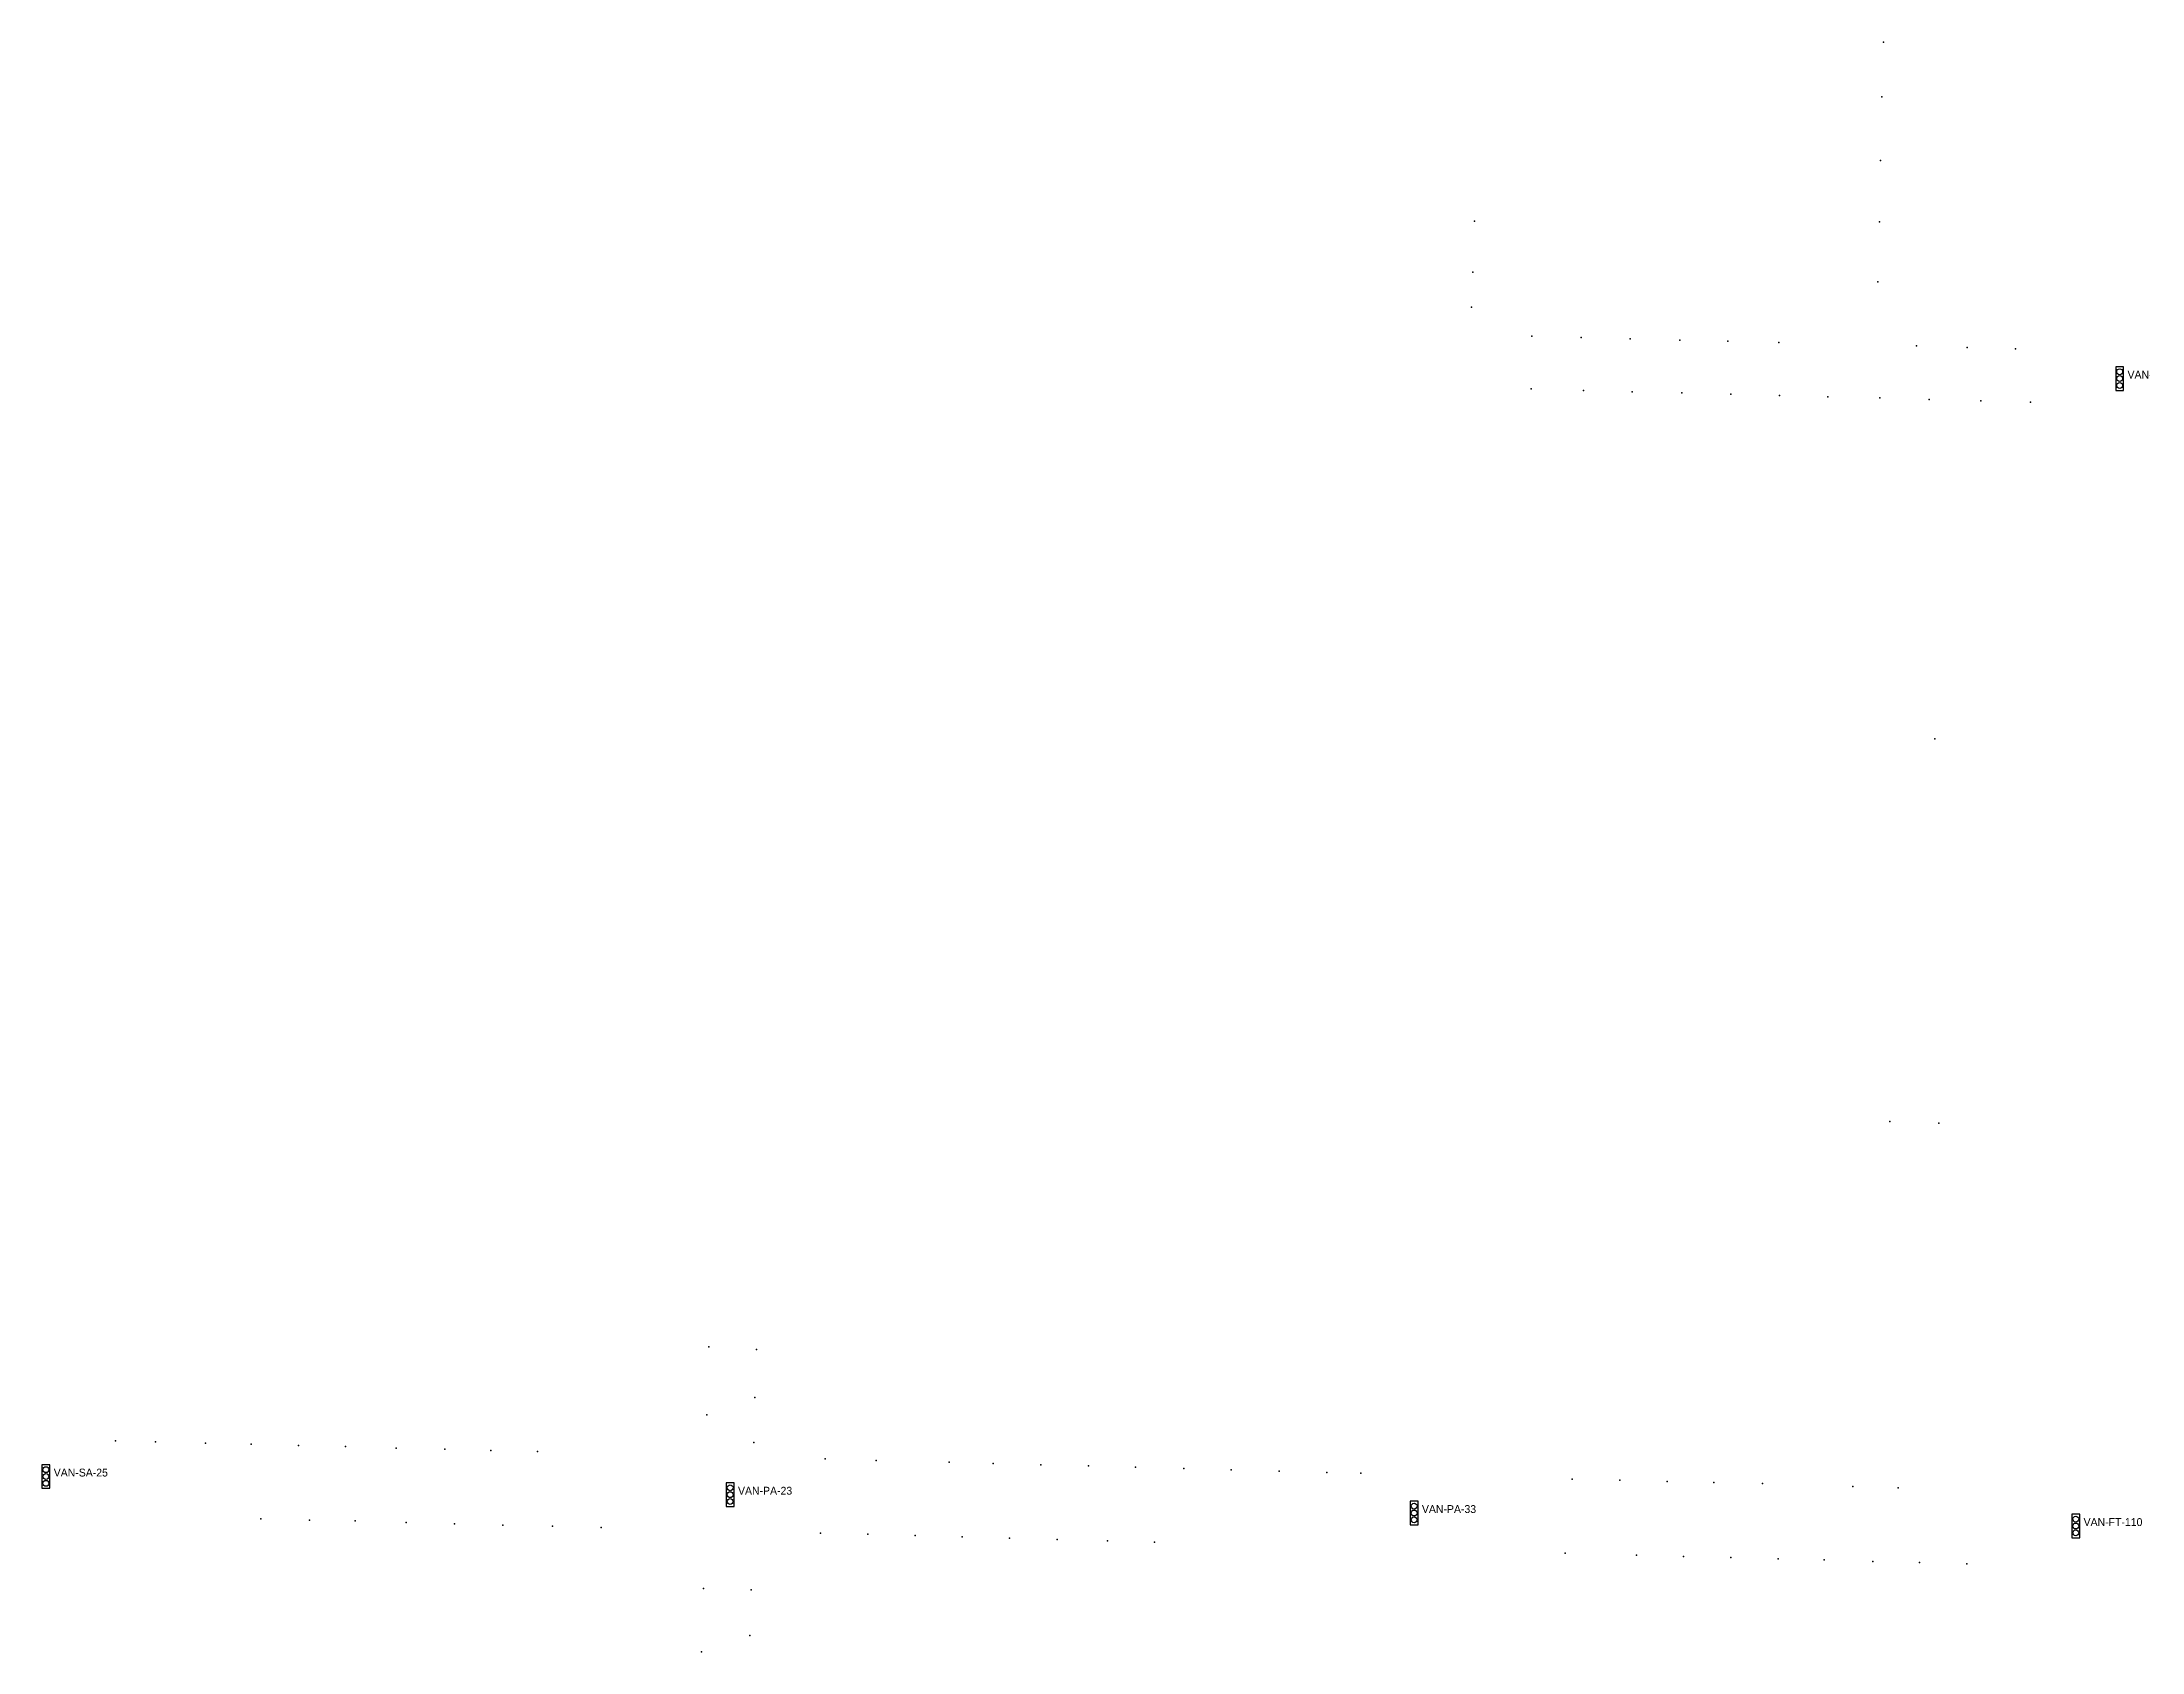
# Model space of a CAD drawing. Header units: inches. Extents: x 486474 to 494239, y 5455982 to 5460069.
# Drawn here: x 488885 to 489421, y 5457230 to 5457641 of the extents above; entities that cross this region are included whole.
import ezdxf

# ---------------------------------------------------------------- set-up
doc = ezdxf.new("R2010")
doc.units = ezdxf.units.IN
doc.header["$MEASUREMENT"] = 0
doc.layers.add('Parking Meters', color=10, linetype='Continuous')
doc.layers.add('Traffic Signals', color=10, linetype='Continuous')

msp = doc.modelspace()

# ---------------------------------------------------------------- texts
at = {"layer": 'Traffic Signals', "color": 1}
for s, p in [('VAN-SA-57', (489417.61, 5457554.77)), ('VAN-SA-25', (488888.4, 5457274.57)), ('VAN-PA-23', (489063.02, 5457269.94)), ('VAN-PA-33', (489237.55, 5457265.26)), ('VAN-FT-110', (489406.4, 5457261.94))]:
    msp.add_text(s, height=2, dxfattribs=at).set_placement(p)

# ---------------------------------------------------------------- linework, layer by layer
at = {"layer": 'Parking Meters', "color": 7}
for p in [(489355.34, 5457640.67), (489354.9, 5457626.69), (489354.9, 5457626.69), (489354.57, 5457610.41), (489354.57, 5457610.41), (489250.97, 5457594.98), (489250.97, 5457594.98), (489354.29, 5457594.8), (489354.29, 5457594.8), (489250.53, 5457581.89), (489250.53, 5457581.89), (489353.86, 5457579.45), (489353.86, 5457579.45), (489250.23, 5457572.97), (489265.61, 5457565.6), (489265.61, 5457565.6), (489278.16, 5457565.29), (489278.16, 5457565.29), (489290.7, 5457564.93), (489290.7, 5457564.93), (489303.4, 5457564.57), (489303.4, 5457564.57), (489315.63, 5457564.36), (489315.63, 5457564.36), (489328.62, 5457563.95), (489328.62, 5457563.95), (489363.74, 5457563.11), (489363.74, 5457563.11), (489376.65, 5457562.73), (489376.65, 5457562.73), (489389.02, 5457562.35), (489389.02, 5457562.35), (489265.4, 5457552.17), (489265.4, 5457552.17), (489278.8, 5457551.74), (489278.8, 5457551.74), (489291.22, 5457551.42), (489291.22, 5457551.42), (489303.85, 5457551.1), (489303.85, 5457551.1), (489316.34, 5457550.81), (489316.34, 5457550.81), (489328.84, 5457550.43), (489328.84, 5457550.43), (489341.14, 5457550.13), (489341.14, 5457550.13), (489354.42, 5457549.83), (489354.42, 5457549.83), (489367.03, 5457549.4), (489367.03, 5457549.4), (489380.14, 5457549.1), (489380.14, 5457549.1), (489392.88, 5457548.78), (489368.47, 5457462.8), (489356.96, 5457365.13), (489369.47, 5457364.77), (489369.47, 5457364.77), (489055.61, 5457307.67), (489067.73, 5457306.96), (489067.73, 5457306.96), (489055.06, 5457290.34), (489067.35, 5457294.69), (489067.35, 5457294.69), (488904.19, 5457283.66), (488914.4, 5457283.42), (488914.4, 5457283.42), (488927.16, 5457283.08), (488927.16, 5457283.08), (488938.78, 5457282.79), (488938.78, 5457282.79), (488950.83, 5457282.5), (488950.83, 5457282.5), (488962.85, 5457282.22), (488962.85, 5457282.22), (488975.81, 5457281.83), (488975.81, 5457281.83), (488988.19, 5457281.51), (488988.19, 5457281.51), (488999.9, 5457281.23), (488999.9, 5457281.23), (489011.83, 5457280.96), (489011.83, 5457280.96), (489067.06, 5457283.23), (489085.3, 5457279.06), (489085.3, 5457279.06), (489098.27, 5457278.63), (489098.27, 5457278.63), (489116.94, 5457278.2), (489128.09, 5457277.91), (489128.09, 5457277.91), (489140.32, 5457277.58), (489140.32, 5457277.58), (489152.42, 5457277.25), (489152.42, 5457277.25), (489164.49, 5457276.92), (489164.49, 5457276.92), (489176.75, 5457276.6), (489176.75, 5457276.6), (489188.91, 5457276.29), (489188.91, 5457276.29), (489201.09, 5457275.94), (489201.09, 5457275.94), (489213.27, 5457275.63), (489213.27, 5457275.63), (489221.92, 5457275.41), (489275.89, 5457273.91), (489288.06, 5457273.59), (489288.06, 5457273.59), (489300.13, 5457273.26), (489300.13, 5457273.26), (489312.02, 5457273.06), (489312.02, 5457273.06), (489324.46, 5457272.78), (489324.46, 5457272.78), (489347.51, 5457271.99), (489347.51, 5457271.99), (489359.12, 5457271.67), (489359.12, 5457271.67), (488941.28, 5457263.77), (488941.28, 5457263.77), (488953.64, 5457263.46), (488953.64, 5457263.46), (488965.32, 5457263.23), (488965.32, 5457263.23), (488978.34, 5457262.86), (488978.34, 5457262.86), (488990.67, 5457262.52), (488990.67, 5457262.52), (489003.02, 5457262.18), (489003.02, 5457262.18), (489015.68, 5457261.88), (489015.68, 5457261.88), (489028.06, 5457261.55), (489084.03, 5457260.07), (489084.03, 5457260.07), (489096.14, 5457259.82), (489096.14, 5457259.82), (489108.23, 5457259.49), (489108.23, 5457259.49), (489120.26, 5457259.13), (489120.26, 5457259.13), (489132.3, 5457258.81), (489132.3, 5457258.81), (489144.44, 5457258.49), (489144.44, 5457258.49), (489157.29, 5457258.18), (489157.29, 5457258.18), (489169.34, 5457257.83), (489169.34, 5457257.83), (489274.12, 5457254.98), (489292.29, 5457254.5), (489292.29, 5457254.5), (489304.28, 5457254.18), (489304.28, 5457254.18), (489316.35, 5457253.89), (489316.35, 5457253.89), (489328.45, 5457253.57), (489328.45, 5457253.57), (489340.23, 5457253.29), (489340.23, 5457253.29), (489352.64, 5457252.9), (489352.64, 5457252.9), (489364.55, 5457252.61), (489364.55, 5457252.61), (489376.61, 5457252.26), (489376.61, 5457252.26), (489054.18, 5457245.96), (489066.36, 5457245.61), (489066.36, 5457245.61), (489066.04, 5457233.99), (489066.04, 5457233.99), (489053.66, 5457229.78)]:
    msp.add_point(p, dxfattribs=at)
at = {"layer": 'Traffic Signals', "color": 1}
for points in [[(489414.61, 5457551.77), (489416.61, 5457551.77), (489416.61, 5457557.77), (489414.61, 5457557.77)], [(488885.4, 5457271.57), (488887.4, 5457271.57), (488887.4, 5457277.57), (488885.4, 5457277.57)], [(489060.02, 5457266.94), (489062.02, 5457266.94), (489062.02, 5457272.94), (489060.02, 5457272.94)], [(489234.55, 5457262.26), (489236.55, 5457262.26), (489236.55, 5457268.26), (489234.55, 5457268.26)], [(489403.4, 5457258.94), (489405.4, 5457258.94), (489405.4, 5457264.94), (489403.4, 5457264.94)]]:
    msp.add_lwpolyline(points, close=True, dxfattribs=at)
for centre in [(489415.61, 5457556.52), (489415.61, 5457554.77), (489415.61, 5457553.02), (488886.4, 5457276.32), (488886.4, 5457274.57), (488886.4, 5457272.82), (489061.02, 5457271.69), (489061.02, 5457269.94), (489061.02, 5457268.19), (489235.55, 5457267.01), (489235.55, 5457265.26), (489235.55, 5457263.51), (489404.4, 5457263.69), (489404.4, 5457261.94), (489404.4, 5457260.19)]:
    msp.add_circle(centre, 0.75, dxfattribs=at)

msp.set_redraw_order([(e.dxf.handle, doc.entitydb.next_handle()) for e in msp.query("TEXT MTEXT ATTDEF DIMENSION ARC_DIMENSION")])  # texts and dimensions are drawn at this point

doc.saveas('drawing.dxf')
